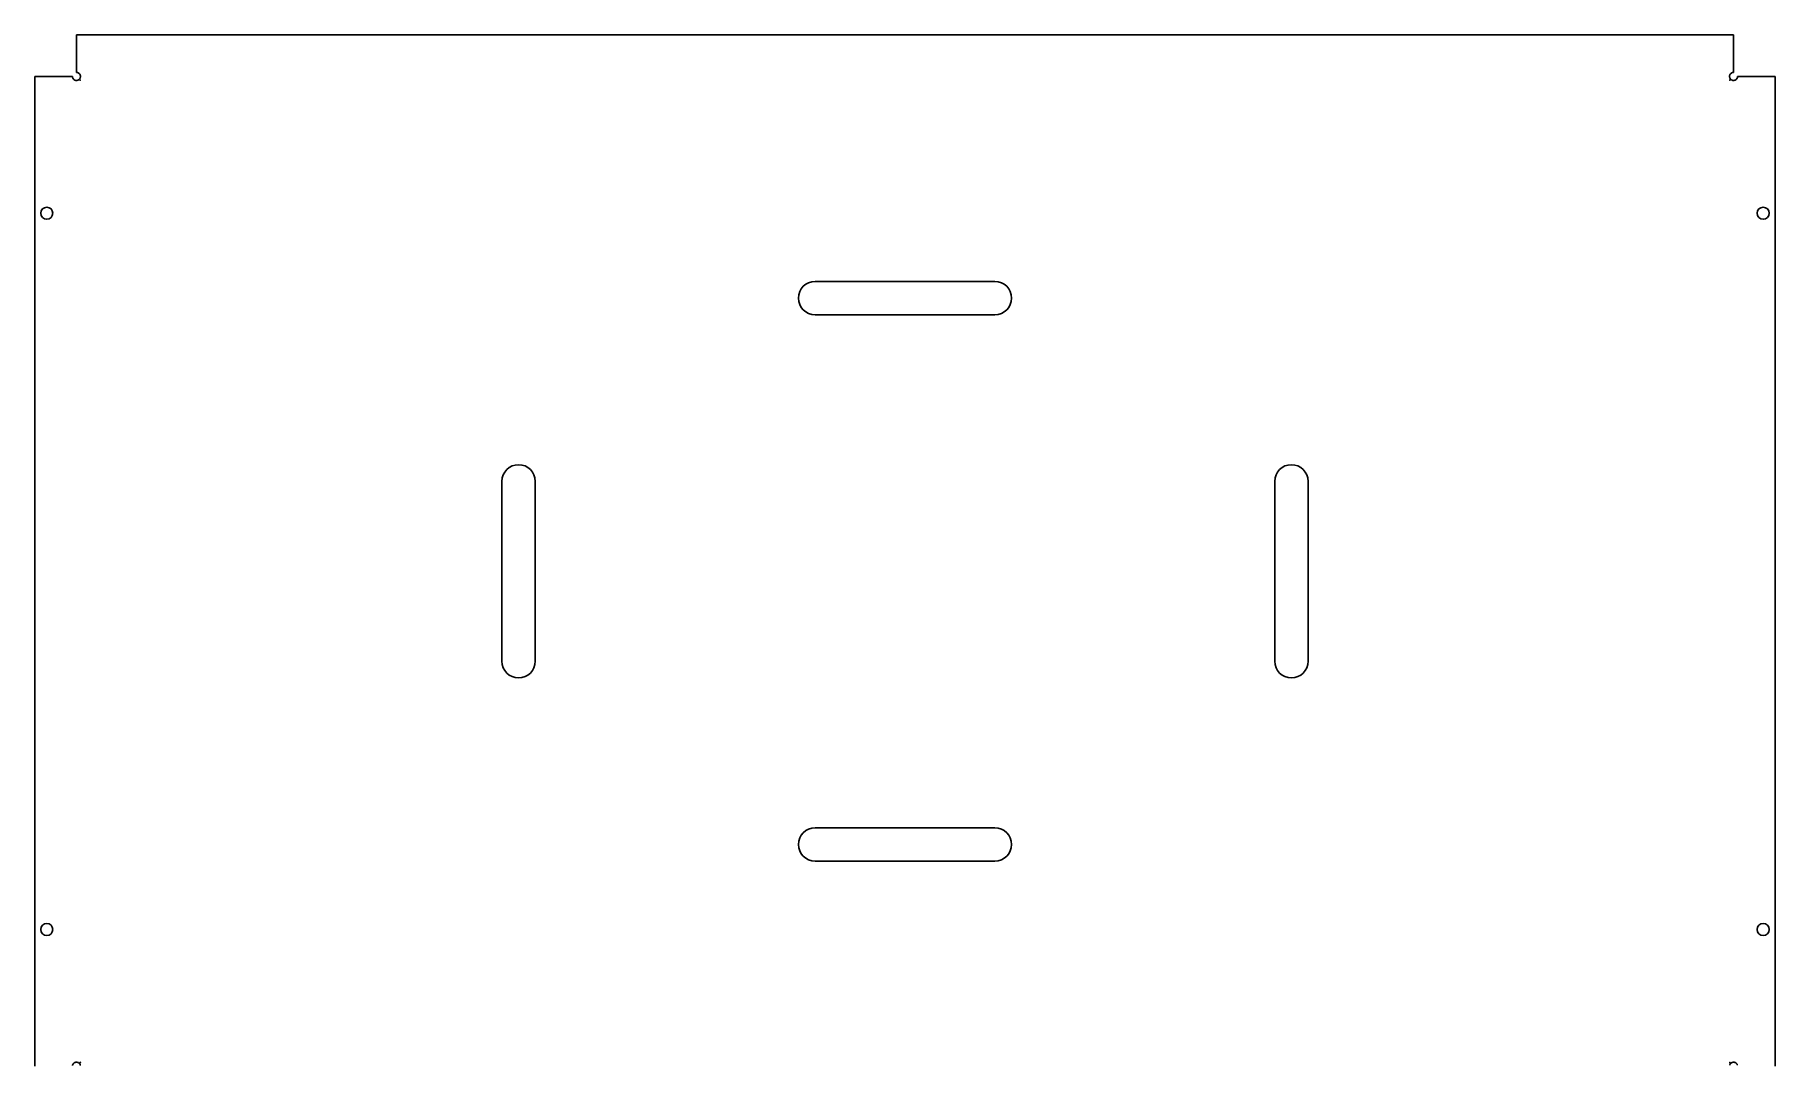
# Model space of a CAD drawing. Header units: millimetres. Extents: x -192 to 1381, y -1150 to 2027.
# Drawn here: x -182 to 1124, y 498 to 1272 of the extents above; entities that cross this region are included whole.
import ezdxf

# ---------------------------------------------------------------- set-up
doc = ezdxf.new("R2010")
doc.units = ezdxf.units.MM
doc.linetypes.add('SLD-Katı', pattern=[0])
doc.layers.add('SRC_GEOMETRY', color=7, linetype='SLD-Katı')

msp = doc.modelspace()

# ---------------------------------------------------------------- linework, layer by layer
at = {"layer": 'SRC_GEOMETRY', "color": 7, "linetype": 'SLD-Katı'}
for p, q in [((-150.5, 1272.1), (1093.2, 1272.1)), ((-150.5, 1243.8), (-150.5, 1272.1)), ((1093.2, 1272.1), (1093.2, 1243.8)), ((-150.1, 1243.8), (-150.5, 1243.8)), ((-149.7, 1243.7), (-150.1, 1243.8)), ((-149.3, 1243.6), (-149.7, 1243.7)), ((-148.9, 1243.4), (-149.3, 1243.6)), ((-148.6, 1243.1), (-148.9, 1243.4)), ((-148.3, 1242.8), (-148.6, 1243.1)), ((-148, 1242.5), (-148.3, 1242.8)), ((-147.8, 1242.1), (-148, 1242.5)), ((-147.7, 1241.7), (-147.8, 1242.1)), ((-147.6, 1241.3), (-147.7, 1241.7)), ((-147.5, 1240.8), (-147.6, 1241.3)), ((1090.3, 1241.7), (1090.2, 1241.5)), ((1090.2, 1241.5), (1090.2, 1241.3)), ((1090.2, 1241.3), (1090.2, 1241)), ((1090.2, 1241), (1090.2, 1240.8)), ((1090.4, 1241.9), (1090.3, 1241.7)), ((1090.7, 1242.5), (1090.4, 1242.1)), ((1090.4, 1242.1), (1090.4, 1241.9)), ((1090.9, 1242.8), (1090.7, 1242.5)), ((1091.2, 1243.1), (1090.9, 1242.8)), ((1091.6, 1243.4), (1091.2, 1243.1)), ((1091.7, 1243.5), (1091.6, 1243.4)), ((1091.9, 1243.6), (1091.7, 1243.5)), ((1092.1, 1243.7), (1091.9, 1243.6)), ((1092.3, 1243.7), (1092.1, 1243.7)), ((1092.5, 1243.8), (1092.3, 1243.7)), ((1092.7, 1243.8), (1092.5, 1243.8)), ((1093, 1243.8), (1092.7, 1243.8)), ((1093.2, 1243.8), (1093, 1243.8)), ((-181.8, 498.1), (-181.8, 1240.8)), ((-181.8, 1240.8), (-153.5, 1240.8)), ((-153.5, 1240.8), (-153.5, 1240.6)), ((-153.5, 1240.6), (-153.5, 1240.4)), ((-153.5, 1240.4), (-153.5, 1240.2)), ((-153.5, 1240.2), (-153.4, 1240)), ((-153.4, 1240), (-153.3, 1239.8)), ((-153.3, 1239.8), (-153.3, 1239.6)), ((-153.3, 1239.6), (-153.2, 1239.4)), ((-153.2, 1239.4), (-153.1, 1239.2)), ((-153.1, 1239.2), (-152.8, 1238.9)), ((-152.8, 1238.9), (-152.5, 1238.6)), ((-152.5, 1238.6), (-152.2, 1238.3)), ((-152.2, 1238.3), (-151.8, 1238.1)), ((-151.8, 1238.1), (-151.6, 1238)), ((-151.6, 1238), (-151.4, 1238)), ((-151.4, 1238), (-151.2, 1237.9)), ((-151.2, 1237.9), (-151, 1237.9)), ((-151, 1237.9), (-150.7, 1237.8)), ((-150.7, 1237.8), (-150.5, 1237.8)), ((-150.5, 1237.8), (-150.3, 1237.9)), ((-150.3, 1237.9), (-150.1, 1237.9)), ((-150.1, 1237.9), (-149.7, 1238)), ((-149.7, 1238), (-149.3, 1238.1)), ((-149.3, 1238.1), (-148.9, 1238.3)), ((-148.9, 1238.3), (-148.6, 1238.6)), ((-148.6, 1238.6), (-147.7, 1237.9)), ((-148.3, 1238.9), (-148.1, 1239)), ((-147.6, 1238), (-148.3, 1238.9)), ((-148.1, 1239), (-148, 1239.2)), ((-148, 1239.2), (-147.9, 1239.4)), ((-147.9, 1239.4), (-147.8, 1239.6)), ((-147.8, 1239.6), (-147.7, 1239.8)), ((-147.7, 1240), (-147.6, 1240.2)), ((-147.7, 1239.8), (-147.7, 1240)), ((-147.6, 1240.4), (-147.5, 1240.8)), ((-147.6, 1240.2), (-147.6, 1240.4)), ((1090.2, 1240.8), (1090.2, 1240.6)), ((1090.2, 1240.6), (1090.2, 1240.4)), ((1090.2, 1240.4), (1090.3, 1240)), ((1090.3, 1240), (1090.5, 1239.6)), ((1090.9, 1238.9), (1090.3, 1238)), ((1090.3, 1237.9), (1091.2, 1238.6)), ((1090.5, 1239.6), (1090.7, 1239.2)), ((1090.7, 1239.2), (1090.9, 1238.9)), ((1091.2, 1238.6), (1091.4, 1238.5)), ((1091.4, 1238.5), (1091.6, 1238.3)), ((1091.6, 1238.3), (1091.7, 1238.2)), ((1091.7, 1238.2), (1091.9, 1238.1)), ((1091.9, 1238.1), (1092.1, 1238)), ((1092.1, 1238), (1092.3, 1238)), ((1092.3, 1238), (1092.5, 1237.9)), ((1092.5, 1237.9), (1092.7, 1237.9)), ((1092.7, 1237.9), (1093.2, 1237.8)), ((1093.2, 1237.8), (1093.6, 1237.9)), ((1093.6, 1237.9), (1094, 1238)), ((1094, 1238), (1094.4, 1238.1)), ((1094.4, 1238.1), (1094.8, 1238.3)), ((1094.8, 1238.3), (1095.1, 1238.6)), ((1095.1, 1238.6), (1095.4, 1238.9)), ((1095.4, 1238.9), (1095.7, 1239.2)), ((1095.7, 1239.2), (1095.9, 1239.6)), ((1095.9, 1239.6), (1096.1, 1240)), ((1096.1, 1240), (1096.2, 1240.4)), ((1096.2, 1240.4), (1096.2, 1240.8)), ((1096.2, 1240.8), (1124.4, 1240.8)), ((1124.4, 1240.8), (1124.4, 498.1)), ((538.8, 1087), (403.8, 1087)), ((403.8, 1062), (538.8, 1062)), ((168.8, 937), (168.8, 802)), ((193.8, 802), (193.8, 937)), ((748.8, 937), (748.8, 802)), ((773.8, 802), (773.8, 937)), ((538.8, 677), (403.8, 677)), ((403.8, 652), (538.8, 652)), ((-153.4, 499), (-153.5, 498.6)), ((-153.3, 499.4), (-153.4, 499)), ((-153.1, 499.8), (-153.3, 499.4)), ((-152.8, 500.1), (-153.1, 499.8)), ((-152.5, 500.4), (-152.8, 500.1)), ((-152.2, 500.7), (-152.5, 500.4)), ((-151.8, 500.9), (-152.2, 500.7)), ((-151.4, 501), (-151.8, 500.9)), ((-151, 501.1), (-151.4, 501)), ((-150.5, 501.1), (-151, 501.1)), ((-150.1, 501.1), (-150.5, 501.1)), ((-149.9, 501.1), (-150.1, 501.1)), ((-149.7, 501), (-149.9, 501.1)), ((-149.5, 500.9), (-149.7, 501)), ((-149.3, 500.9), (-149.5, 500.9)), ((-149.1, 500.8), (-149.3, 500.9)), ((-148.9, 500.6), (-149.1, 500.8)), ((-148.7, 500.5), (-148.9, 500.6)), ((-148.6, 500.4), (-148.7, 500.5)), ((-147.7, 501.1), (-148.6, 500.4)), ((-148.3, 500.1), (-147.6, 501)), ((-148, 499.8), (-148.3, 500.1)), ((-147.8, 499.4), (-148, 499.8)), ((-147.7, 499), (-147.8, 499.4)), ((-147.6, 498.6), (-147.7, 499)), ((1091.2, 500.4), (1090.3, 501.1)), ((1090.3, 501), (1090.9, 500.1)), ((1090.4, 499.2), (1090.3, 499)), ((1090.3, 499), (1090.3, 498.8)), ((1090.5, 499.4), (1090.4, 499.2)), ((1090.6, 499.6), (1090.5, 499.4)), ((1090.7, 499.8), (1090.6, 499.6)), ((1090.8, 499.9), (1090.7, 499.8)), ((1090.9, 500.1), (1090.8, 499.9)), ((1091.6, 500.6), (1091.2, 500.4)), ((1091.9, 500.9), (1091.6, 500.6)), ((1092.3, 501), (1091.9, 500.9)), ((1092.7, 501.1), (1092.3, 501)), ((1093, 501.1), (1092.7, 501.1)), ((1093.2, 501.1), (1093, 501.1)), ((1093.4, 501.1), (1093.2, 501.1)), ((1093.6, 501.1), (1093.4, 501.1)), ((1093.8, 501.1), (1093.6, 501.1)), ((1094, 501), (1093.8, 501.1)), ((1094.2, 500.9), (1094, 501)), ((1094.4, 500.9), (1094.2, 500.9)), ((1094.8, 500.7), (1094.4, 500.9)), ((1095.1, 500.4), (1094.8, 500.7)), ((1095.4, 500.1), (1095.1, 500.4)), ((1095.7, 499.8), (1095.4, 500.1)), ((1095.8, 499.6), (1095.7, 499.8)), ((1095.9, 499.4), (1095.8, 499.6)), ((1096, 499.2), (1095.9, 499.4)), ((1096.1, 499), (1096, 499.2)), ((1096.1, 498.8), (1096.1, 499))]:
    msp.add_line(p, q, dxfattribs=at)
for centre in [(-172.8, 1138.2), (1115.4, 1138.2), (-172.8, 600.7), (1115.4, 600.7)]:
    msp.add_circle(centre, 4.5, dxfattribs=at)
for centre, radius, start, end in [((-147.6, 1238), 0.05, 225, 45), ((1090.3, 1238), 0.05, 135, 315), ((403.8, 1074.5), 12.5, 90, 270), ((538.8, 1074.5), 12.5, 270, 90), ((181.3, 937), 12.5, 0, 180), ((761.3, 937), 12.5, 0, 180), ((181.3, 802), 12.5, 180, 0), ((761.3, 802), 12.5, 180, 0), ((403.8, 664.5), 12.5, 90, 270), ((538.8, 664.5), 12.5, 270, 90), ((-147.6, 501), 0.05, 315, 135), ((1090.3, 501), 0.05, 45, 225)]:
    msp.add_arc(centre, radius, start, end, dxfattribs=at)

doc.saveas('drawing.dxf')
